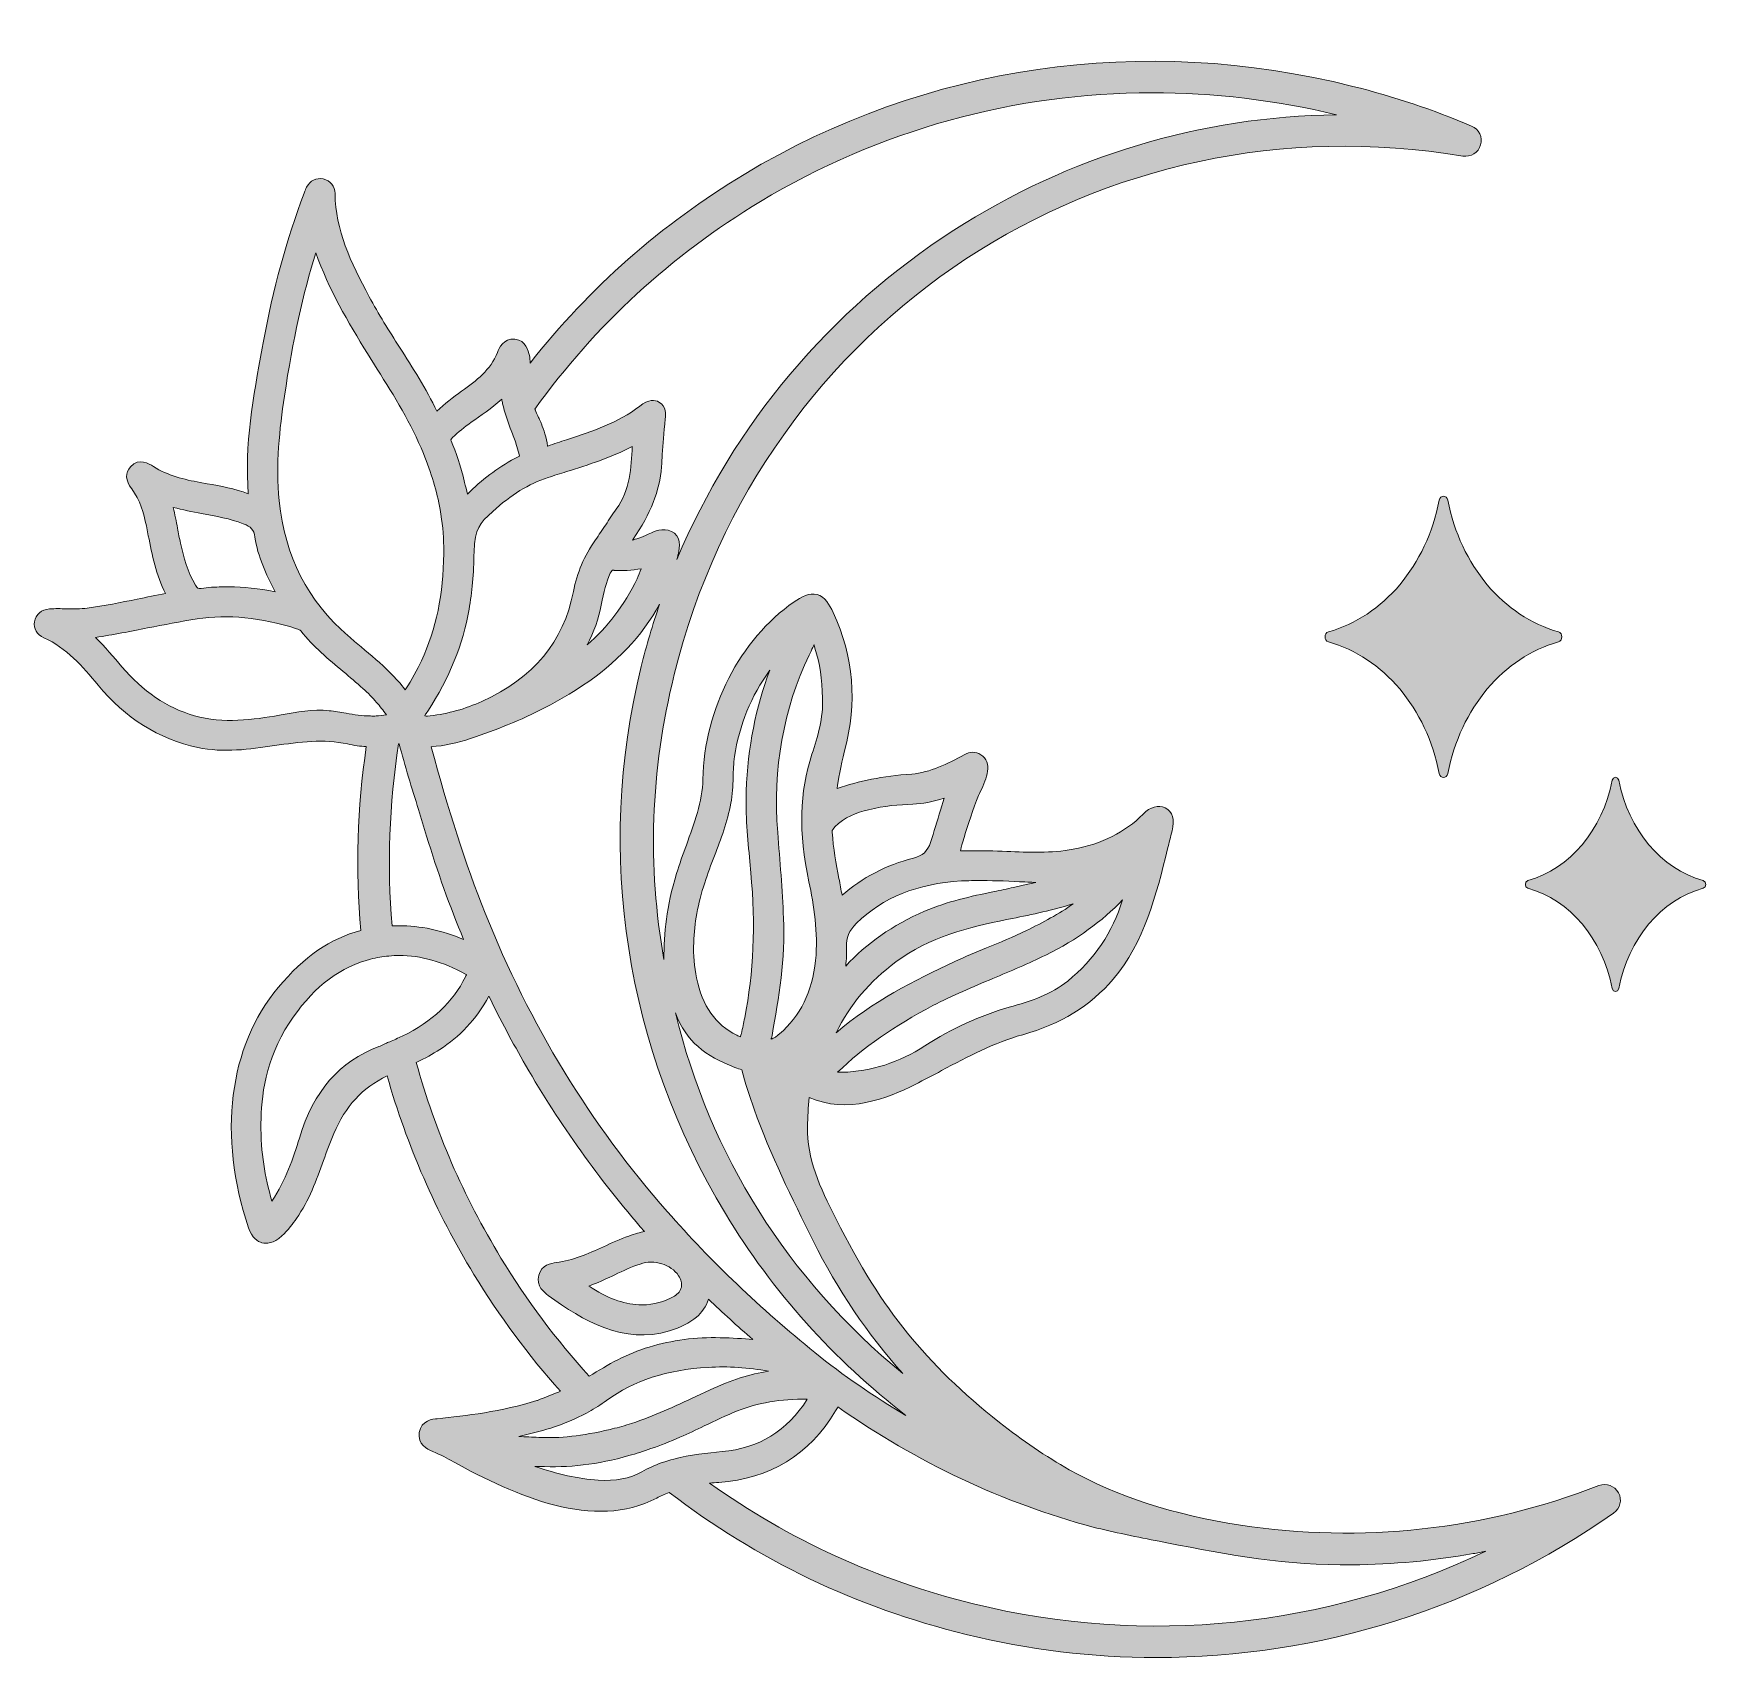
# Model space of a CAD drawing. Header units: inches. Extents: x -0.2 to 11.8, y -11.4 to 0.3.
import ezdxf

# ---------------------------------------------------------------- set-up
doc = ezdxf.new("R2010")
doc.units = ezdxf.units.IN
doc.header["$MEASUREMENT"] = 0
doc.layers.add('Layer 1', color=7, linetype='Continuous')

msp = doc.modelspace()

# ---------------------------------------------------------------- hatches: boundary and pattern name
at = {"layer": 'Layer 1', "true_color": 0xffffff}
h = msp.add_hatch(color=7, dxfattribs=at)
h.dxf.hatch_style = 2
edge = h.paths.add_edge_path()
edge.add_spline(control_points=[(11.152, -10.181), (11.125, -10.131), (11.064, -10.108), (11.011, -10.129), (10.192, -10.448), (9.303, -10.546), (8.438, -10.413), (7.951, -10.338), (7.548, -10.207), (7.208, -10.015), (7.041, -9.921), (6.872, -9.806), (6.707, -9.676), (6.442, -9.466), (6.226, -9.256), (6.046, -9.034), (5.867, -8.814), (5.704, -8.554), (5.535, -8.217), (5.415, -7.981), (5.325, -7.782), (5.329, -7.553), (5.33, -7.484), (5.334, -7.414), (5.341, -7.341), (5.612, -7.463), (5.903, -7.349), (6.103, -7.248), (6.167, -7.215), (6.23, -7.182), (6.292, -7.149), (6.484, -7.046), (6.665, -6.95), (6.874, -6.891), (7.148, -6.815), (7.36, -6.684), (7.524, -6.492), (7.748, -6.228), (7.833, -5.886), (7.914, -5.556), (7.925, -5.513), (7.936, -5.47), (7.947, -5.427), (7.967, -5.346), (7.951, -5.29), (7.897, -5.262), (7.85, -5.238), (7.789, -5.255), (7.738, -5.307), (7.608, -5.438), (7.444, -5.521), (7.237, -5.559), (7.08, -5.588), (6.917, -5.582), (6.759, -5.575), (6.671, -5.572), (6.579, -5.568), (6.489, -5.57), (6.489, -5.57), (6.474, -5.571), (6.474, -5.571), (6.461, -5.571), (6.442, -5.572), (6.428, -5.571), (6.43, -5.559), (6.434, -5.539), (6.444, -5.506), (6.469, -5.423), (6.503, -5.315), (6.542, -5.208), (6.546, -5.195), (6.555, -5.178), (6.564, -5.158), (6.605, -5.073), (6.662, -4.955), (6.587, -4.89), (6.552, -4.86), (6.508, -4.854), (6.469, -4.874), (6.469, -4.874), (6.454, -4.882), (6.454, -4.882), (6.334, -4.944), (6.21, -5.008), (6.077, -5.019), (5.866, -5.035), (5.698, -5.068), (5.542, -5.124), (5.55, -5.063), (5.566, -4.965), (5.595, -4.853), (5.688, -4.503), (5.661, -4.178), (5.513, -3.858), (5.488, -3.804), (5.455, -3.746), (5.398, -3.73), (5.342, -3.715), (5.285, -3.747), (5.232, -3.783), (4.844, -4.052), (4.587, -4.552), (4.578, -5.057), (4.575, -5.216), (4.516, -5.375), (4.459, -5.529), (4.435, -5.596), (4.41, -5.665), (4.389, -5.733), (4.315, -5.976), (4.298, -6.157), (4.298, -6.351), (4.179, -5.68), (4.2, -5), (4.372, -4.305), (5.003, -1.746), (7.438, -0.145), (10.034, -0.581), (10.091, -0.59), (10.146, -0.555), (10.162, -0.501), (10.178, -0.445), (10.15, -0.387), (10.097, -0.365), (9.822, -0.248), (9.535, -0.152), (9.245, -0.08), (7.734, 0.3), (6.182, 0.075), (4.874, -0.712), (4.279, -1.071), (3.762, -1.527), (3.337, -2.067), (3.337, -2.049), (3.336, -2.03), (3.332, -2.012), (3.325, -1.98), (3.308, -1.905), (3.228, -1.896), (3.144, -1.887), (3.115, -1.96), (3.103, -1.991), (3.053, -2.118), (2.952, -2.192), (2.845, -2.27), (2.785, -2.314), (2.723, -2.359), (2.668, -2.414), (2.591, -2.253), (2.494, -2.101), (2.4, -1.954), (2.325, -1.837), (2.248, -1.715), (2.182, -1.591), (2.049, -1.341), (1.938, -1.112), (1.937, -0.85), (1.936, -0.797), (1.903, -0.757), (1.851, -0.745), (1.802, -0.735), (1.758, -0.756), (1.732, -0.804), (1.726, -0.815), (1.722, -0.827), (1.714, -0.847), (1.59, -1.176), (1.491, -1.537), (1.421, -1.921), (1.421, -1.921), (1.414, -1.961), (1.414, -1.961), (1.35, -2.305), (1.285, -2.661), (1.314, -3.006), (1.217, -2.969), (1.116, -2.951), (1.018, -2.934), (1.018, -2.934), (0.968, -2.925), (0.968, -2.925), (0.855, -2.904), (0.735, -2.876), (0.632, -2.81), (0.602, -2.79), (0.531, -2.744), (0.469, -2.812), (0.428, -2.857), (0.431, -2.91), (0.477, -2.971), (0.537, -3.05), (0.563, -3.145), (0.582, -3.237), (0.582, -3.237), (0.596, -3.307), (0.596, -3.307), (0.623, -3.446), (0.651, -3.59), (0.72, -3.723), (0.652, -3.735), (0.584, -3.749), (0.516, -3.763), (0.399, -3.787), (0.278, -3.811), (0.157, -3.827), (0.109, -3.834), (0.061, -3.833), (0.009, -3.832), (-0.032, -3.831), (-0.073, -3.83), (-0.114, -3.833), (-0.172, -3.838), (-0.212, -3.872), (-0.221, -3.925), (-0.229, -3.974), (-0.204, -4.018), (-0.154, -4.04), (0.008, -4.114), (0.123, -4.243), (0.236, -4.381), (0.43, -4.617), (0.671, -4.768), (0.951, -4.828), (1.138, -4.868), (1.323, -4.841), (1.502, -4.815), (1.684, -4.789), (1.855, -4.764), (2.027, -4.803), (2.072, -4.813), (2.117, -4.82), (2.161, -4.822), (2.096, -5.261), (2.083, -5.705), (2.121, -6.143), (1.904, -6.199), (1.716, -6.329), (1.529, -6.551), (1.174, -6.972), (1.094, -7.617), (1.315, -8.277), (1.34, -8.351), (1.382, -8.377), (1.412, -8.385), (1.444, -8.393), (1.494, -8.391), (1.555, -8.336), (1.6, -8.294), (1.635, -8.247), (1.66, -8.211), (1.75, -8.082), (1.803, -7.936), (1.854, -7.794), (1.877, -7.73), (1.901, -7.664), (1.928, -7.601), (2.013, -7.403), (2.129, -7.276), (2.311, -7.187), (2.452, -7.686), (2.661, -8.166), (2.934, -8.613), (3.116, -8.912), (3.325, -9.194), (3.555, -9.452), (3.537, -9.459), (3.516, -9.468), (3.49, -9.478), (3.442, -9.497), (3.396, -9.516), (3.385, -9.519), (3.134, -9.597), (2.872, -9.629), (2.671, -9.649), (2.64, -9.652), (2.556, -9.659), (2.541, -9.748), (2.528, -9.834), (2.596, -9.865), (2.639, -9.884), (2.694, -9.909), (2.742, -9.933), (2.786, -9.958), (3.23, -10.204), (3.798, -10.456), (4.247, -10.219), (4.275, -10.204), (4.304, -10.19), (4.335, -10.178), (4.966, -10.663), (5.683, -11.006), (6.467, -11.198), (6.913, -11.308), (7.373, -11.364), (7.833, -11.364), (9.012, -11.364), (10.147, -11.006), (11.117, -10.327), (11.164, -10.294), (11.179, -10.231), (11.152, -10.181)], knot_values=[0, 0, 0, 0, 1, 1, 1, 2, 2, 2, 3, 3, 3, 4, 4, 4, 5, 5, 5, 6, 6, 6, 7, 7, 7, 8, 8, 8, 9, 9, 9, 10, 10, 10, 11, 11, 11, 12, 12, 12, 13, 13, 13, 14, 14, 14, 15, 15, 15, 16, 16, 16, 17, 17, 17, 18, 18, 18, 19, 19, 19, 20, 20, 20, 21, 21, 21, 22, 22, 22, 23, 23, 23, 24, 24, 24, 25, 25, 25, 26, 26, 26, 27, 27, 27, 28, 28, 28, 29, 29, 29, 30, 30, 30, 31, 31, 31, 32, 32, 32, 33, 33, 33, 34, 34, 34, 35, 35, 35, 36, 36, 36, 37, 37, 37, 38, 38, 38, 39, 39, 39, 40, 40, 40, 41, 41, 41, 42, 42, 42, 43, 43, 43, 44, 44, 44, 45, 45, 45, 46, 46, 46, 47, 47, 47, 48, 48, 48, 49, 49, 49, 50, 50, 50, 51, 51, 51, 52, 52, 52, 53, 53, 53, 54, 54, 54, 55, 55, 55, 56, 56, 56, 57, 57, 57, 58, 58, 58, 59, 59, 59, 60, 60, 60, 61, 61, 61, 62, 62, 62, 63, 63, 63, 64, 64, 64, 65, 65, 65, 66, 66, 66, 67, 67, 67, 68, 68, 68, 69, 69, 69, 70, 70, 70, 71, 71, 71, 72, 72, 72, 73, 73, 73, 74, 74, 74, 75, 75, 75, 76, 76, 76, 77, 77, 77, 78, 78, 78, 79, 79, 79, 80, 80, 80, 81, 81, 81, 82, 82, 82, 83, 83, 83, 84, 84, 84, 85, 85, 85, 86, 86, 86, 87, 87, 87, 88, 88, 88, 89, 89, 89, 90, 90, 90, 91, 91, 91, 92, 92, 92, 93, 93, 93, 94, 94, 94, 95, 95, 95, 96, 96, 96, 97, 97, 97, 98, 98, 98, 99, 99, 99, 100, 100, 100, 100], degree=3, periodic=1)
edge = h.paths.add_edge_path()
edge.add_spline(control_points=[(7.591, -5.922), (7.521, -6.155), (7.388, -6.351), (7.197, -6.506), (7.078, -6.603), (6.936, -6.649), (6.776, -6.694), (6.566, -6.754), (6.368, -6.845), (6.172, -6.971), (5.986, -7.091), (5.787, -7.155), (5.58, -7.161), (5.58, -7.161), (5.561, -7.161), (5.561, -7.161), (5.556, -7.161), (5.55, -7.161), (5.544, -7.161), (5.729, -6.983), (5.953, -6.827), (6.229, -6.682), (6.369, -6.609), (6.517, -6.547), (6.66, -6.487), (6.786, -6.434), (6.915, -6.38), (7.04, -6.319), (7.264, -6.207), (7.445, -6.077), (7.591, -5.922)], knot_values=[0, 0, 0, 0, 1, 1, 1, 2, 2, 2, 3, 3, 3, 4, 4, 4, 5, 5, 5, 6, 6, 6, 7, 7, 7, 8, 8, 8, 9, 9, 9, 10, 10, 10, 10], degree=3, periodic=1)
edge = h.paths.add_edge_path()
edge.add_spline(control_points=[(7.237, -5.95), (7.134, -6.025), (7.019, -6.085), (6.901, -6.143), (6.808, -6.189), (6.71, -6.229), (6.615, -6.268), (6.538, -6.3), (6.461, -6.331), (6.386, -6.366), (6.097, -6.499), (5.796, -6.654), (5.534, -6.877), (5.632, -6.678), (5.776, -6.507), (5.963, -6.368), (6.204, -6.189), (6.488, -6.12), (6.758, -6.064), (6.758, -6.064), (6.8, -6.056), (6.8, -6.056), (6.943, -6.027), (7.091, -5.997), (7.237, -5.95)], knot_values=[0, 0, 0, 0, 1, 1, 1, 2, 2, 2, 3, 3, 3, 4, 4, 4, 5, 5, 5, 6, 6, 6, 7, 7, 7, 8, 8, 8, 8], degree=3, periodic=1)
edge = h.paths.add_edge_path()
edge.add_spline(control_points=[(6.434, -5.787), (6.482, -5.785), (6.531, -5.784), (6.579, -5.784), (6.683, -5.784), (6.787, -5.789), (6.889, -5.794), (6.889, -5.794), (6.911, -5.795), (6.911, -5.795), (6.931, -5.796), (6.95, -5.797), (6.969, -5.797), (6.938, -5.804), (6.907, -5.811), (6.877, -5.818), (6.877, -5.818), (6.809, -5.833), (6.809, -5.833), (6.762, -5.844), (6.715, -5.854), (6.668, -5.863), (6.502, -5.898), (6.331, -5.934), (6.17, -6.004), (5.939, -6.105), (5.753, -6.234), (5.603, -6.398), (5.609, -6.349), (5.611, -6.303), (5.608, -6.26), (5.605, -6.197), (5.628, -6.143), (5.681, -6.091), (5.869, -5.905), (6.116, -5.806), (6.434, -5.787)], knot_values=[0, 0, 0, 0, 1, 1, 1, 2, 2, 2, 3, 3, 3, 4, 4, 4, 5, 5, 5, 6, 6, 6, 7, 7, 7, 8, 8, 8, 9, 9, 9, 10, 10, 10, 11, 11, 11, 12, 12, 12, 12], degree=3, periodic=1)
edge = h.paths.add_edge_path()
edge.add_spline(control_points=[(5.526, -5.399), (5.592, -5.327), (5.681, -5.297), (5.768, -5.275), (5.878, -5.247), (5.989, -5.239), (6.084, -5.235), (6.156, -5.232), (6.227, -5.219), (6.31, -5.192), (6.31, -5.192), (6.284, -5.278), (6.284, -5.278), (6.26, -5.356), (6.236, -5.434), (6.212, -5.511), (6.192, -5.572), (6.155, -5.607), (6.089, -5.623), (5.894, -5.673), (5.721, -5.763), (5.577, -5.89), (5.57, -5.85), (5.563, -5.809), (5.555, -5.769), (5.535, -5.664), (5.514, -5.554), (5.506, -5.437), (5.505, -5.433), (5.503, -5.423), (5.526, -5.399)], knot_values=[0, 0, 0, 0, 1, 1, 1, 2, 2, 2, 3, 3, 3, 4, 4, 4, 5, 5, 5, 6, 6, 6, 7, 7, 7, 8, 8, 8, 9, 9, 9, 10, 10, 10, 10], degree=3, periodic=1)
edge = h.paths.add_edge_path()
edge.add_spline(control_points=[(5.07, -6.916), (5.07, -6.916), (5.074, -6.896), (5.074, -6.896), (5.123, -6.629), (5.17, -6.343), (5.157, -6.055), (5.148, -5.849), (5.131, -5.641), (5.115, -5.439), (5.079, -4.98), (5.155, -4.552), (5.341, -4.165), (5.35, -4.147), (5.359, -4.128), (5.367, -4.109), (5.37, -4.103), (5.373, -4.097), (5.375, -4.092), (5.376, -4.092), (5.376, -4.093), (5.376, -4.094), (5.376, -4.094), (5.382, -4.115), (5.382, -4.115), (5.417, -4.222), (5.434, -4.339), (5.437, -4.473), (5.442, -4.614), (5.403, -4.751), (5.361, -4.877), (5.271, -5.147), (5.264, -5.437), (5.339, -5.792), (5.374, -5.96), (5.407, -6.158), (5.387, -6.357), (5.363, -6.584), (5.278, -6.757), (5.128, -6.885), (5.128, -6.885), (5.128, -6.885), (5.128, -6.885), (5.116, -6.896), (5.106, -6.903), (5.098, -6.908), (5.086, -6.915), (5.076, -6.92), (5.068, -6.923), (5.069, -6.921), (5.069, -6.918), (5.07, -6.916)], knot_values=[0, 0, 0, 0, 1, 1, 1, 2, 2, 2, 3, 3, 3, 4, 4, 4, 5, 5, 5, 6, 6, 6, 7, 7, 7, 8, 8, 8, 9, 9, 9, 10, 10, 10, 11, 11, 11, 12, 12, 12, 13, 13, 13, 14, 14, 14, 15, 15, 15, 16, 16, 16, 17, 17, 17, 17], degree=3, periodic=1)
edge = h.paths.add_edge_path()
edge.add_spline(control_points=[(4.591, -5.8), (4.612, -5.734), (4.636, -5.67), (4.661, -5.606), (4.707, -5.486), (4.754, -5.361), (4.779, -5.229), (4.791, -5.167), (4.793, -5.104), (4.795, -5.044), (4.796, -4.992), (4.798, -4.943), (4.805, -4.894), (4.839, -4.666), (4.924, -4.458), (5.058, -4.274), (4.957, -4.54), (4.901, -4.826), (4.889, -5.141), (4.882, -5.312), (4.899, -5.483), (4.915, -5.648), (4.915, -5.648), (4.922, -5.729), (4.922, -5.729), (4.957, -6.104), (4.942, -6.445), (4.878, -6.771), (4.87, -6.807), (4.863, -6.843), (4.854, -6.882), (4.852, -6.89), (4.849, -6.899), (4.847, -6.907), (4.84, -6.904), (4.832, -6.899), (4.822, -6.895), (4.667, -6.818), (4.575, -6.687), (4.532, -6.483), (4.515, -6.405), (4.509, -6.321), (4.512, -6.227), (4.516, -6.091), (4.542, -5.952), (4.591, -5.8)], knot_values=[0, 0, 0, 0, 1, 1, 1, 2, 2, 2, 3, 3, 3, 4, 4, 4, 5, 5, 5, 6, 6, 6, 7, 7, 7, 8, 8, 8, 9, 9, 9, 10, 10, 10, 11, 11, 11, 12, 12, 12, 13, 13, 13, 14, 14, 14, 15, 15, 15, 15], degree=3, periodic=1)
edge = h.paths.add_edge_path()
edge.add_spline(control_points=[(4.808, -7.126), (4.826, -7.133), (4.842, -7.138), (4.857, -7.143), (4.882, -7.238), (4.912, -7.333), (4.946, -7.426), (5.062, -7.753), (5.218, -8.067), (5.37, -8.372), (5.545, -8.723), (5.76, -9.042), (6.013, -9.325), (5.182, -8.639), (4.629, -7.757), (4.381, -6.734), (4.46, -6.943), (4.593, -7.042), (4.808, -7.126)], knot_values=[0, 0, 0, 0, 1, 1, 1, 2, 2, 2, 3, 3, 3, 4, 4, 4, 5, 5, 5, 6, 6, 6, 6], degree=3, periodic=1)
edge = h.paths.add_edge_path()
edge.add_spline(control_points=[(4.739, -8.175), (5.078, -8.737), (5.519, -9.229), (6.036, -9.625), (5.803, -9.488), (5.584, -9.337), (5.382, -9.174), (4.992, -8.859), (4.636, -8.519), (4.323, -8.162), (3.773, -7.538), (3.333, -6.817), (3.015, -6.018), (2.873, -5.662), (2.746, -5.271), (2.628, -4.823), (2.814, -4.81), (3.011, -4.731), (3.175, -4.666), (3.362, -4.591), (3.544, -4.496), (3.714, -4.384), (3.951, -4.228), (4.144, -4.025), (4.267, -3.8), (4.217, -3.946), (4.172, -4.095), (4.135, -4.247), (3.802, -5.595), (4.027, -6.992), (4.739, -8.175)], knot_values=[0, 0, 0, 0, 1, 1, 1, 2, 2, 2, 3, 3, 3, 4, 4, 4, 5, 5, 5, 6, 6, 6, 7, 7, 7, 8, 8, 8, 9, 9, 9, 10, 10, 10, 10], degree=3, periodic=1)
edge = h.paths.add_edge_path()
edge.add_spline(control_points=[(4.423, -8.704), (4.418, -8.729), (4.4, -8.751), (4.373, -8.768), (4.303, -8.81), (4.225, -8.831), (4.142, -8.831), (4.142, -8.831), (4.141, -8.831), (4.14, -8.831), (4.025, -8.829), (3.91, -8.794), (3.783, -8.711), (3.783, -8.711), (3.769, -8.702), (3.769, -8.702), (3.766, -8.7), (3.763, -8.698), (3.759, -8.696), (3.759, -8.696), (3.786, -8.686), (3.786, -8.686), (3.841, -8.665), (3.893, -8.64), (3.945, -8.616), (4.006, -8.586), (4.065, -8.558), (4.127, -8.538), (4.229, -8.503), (4.348, -8.54), (4.403, -8.622), (4.422, -8.65), (4.429, -8.678), (4.423, -8.704)], knot_values=[0, 0, 0, 0, 1, 1, 1, 2, 2, 2, 3, 3, 3, 4, 4, 4, 5, 5, 5, 6, 6, 6, 7, 7, 7, 8, 8, 8, 9, 9, 9, 10, 10, 10, 11, 11, 11, 11], degree=3, periodic=1)
edge = h.paths.add_edge_path()
edge.add_spline(control_points=[(2.86, -6.208), (2.704, -6.141), (2.548, -6.108), (2.394, -6.108), (2.378, -6.108), (2.362, -6.108), (2.346, -6.109), (2.309, -5.675), (2.325, -5.236), (2.393, -4.802), (2.395, -4.802), (2.396, -4.802), (2.397, -4.802), (2.439, -4.962), (2.488, -5.12), (2.536, -5.274), (2.556, -5.337), (2.575, -5.4), (2.594, -5.464), (2.671, -5.718), (2.76, -5.968), (2.86, -6.208)], knot_values=[0, 0, 0, 0, 1, 1, 1, 2, 2, 2, 3, 3, 3, 4, 4, 4, 5, 5, 5, 6, 6, 6, 7, 7, 7, 7], degree=3, periodic=1)
edge = h.paths.add_edge_path()
edge.add_spline(control_points=[(3.746, -4.091), (3.795, -4), (3.829, -3.904), (3.848, -3.805), (3.866, -3.71), (3.886, -3.64), (3.913, -3.576), (3.92, -3.559), (3.925, -3.555), (3.937, -3.555), (3.938, -3.555), (3.94, -3.556), (3.941, -3.556), (4, -3.558), (4.067, -3.558), (4.135, -3.544), (4.126, -3.569), (4.117, -3.593), (4.106, -3.616), (4.012, -3.808), (3.893, -3.965), (3.746, -4.091)], knot_values=[0, 0, 0, 0, 1, 1, 1, 2, 2, 2, 3, 3, 3, 4, 4, 4, 5, 5, 5, 6, 6, 6, 7, 7, 7, 7], degree=3, periodic=1)
edge = h.paths.add_edge_path()
edge.add_spline(control_points=[(4.991, -0.907), (5.839, -0.396), (6.812, -0.126), (7.803, -0.126), (8.245, -0.126), (8.69, -0.179), (9.128, -0.284), (8.151, -0.297), (7.207, -0.581), (6.379, -1.114), (5.491, -1.685), (4.799, -2.507), (4.391, -3.478), (4.393, -3.467), (4.397, -3.457), (4.399, -3.446), (4.404, -3.421), (4.43, -3.334), (4.374, -3.29), (4.318, -3.244), (4.245, -3.27), (4.208, -3.286), (4.208, -3.286), (4.186, -3.296), (4.186, -3.296), (4.131, -3.321), (4.095, -3.333), (4.072, -3.339), (4.074, -3.337), (4.075, -3.335), (4.076, -3.333), (4.203, -3.149), (4.268, -2.984), (4.28, -2.813), (4.283, -2.781), (4.284, -2.752), (4.286, -2.724), (4.291, -2.648), (4.295, -2.577), (4.308, -2.467), (4.311, -2.442), (4.317, -2.376), (4.262, -2.347), (4.235, -2.332), (4.189, -2.326), (4.124, -2.377), (3.969, -2.497), (3.789, -2.556), (3.599, -2.618), (3.554, -2.633), (3.509, -2.647), (3.464, -2.663), (3.464, -2.663), (3.464, -2.663), (3.463, -2.663), (3.454, -2.603), (3.434, -2.546), (3.419, -2.503), (3.417, -2.498), (3.412, -2.487), (3.405, -2.473), (3.398, -2.457), (3.379, -2.418), (3.372, -2.398), (3.805, -1.795), (4.35, -1.293), (4.991, -0.907)], knot_values=[0, 0, 0, 0, 1, 1, 1, 2, 2, 2, 3, 3, 3, 4, 4, 4, 5, 5, 5, 6, 6, 6, 7, 7, 7, 8, 8, 8, 9, 9, 9, 10, 10, 10, 11, 11, 11, 12, 12, 12, 13, 13, 13, 14, 14, 14, 15, 15, 15, 16, 16, 16, 17, 17, 17, 18, 18, 18, 19, 19, 19, 20, 20, 20, 21, 21, 21, 22, 22, 22, 22], degree=3, periodic=1)
edge = h.paths.add_edge_path()
edge.add_spline(control_points=[(3.466, -2.889), (3.51, -2.875), (3.554, -2.861), (3.598, -2.847), (3.755, -2.798), (3.917, -2.747), (4.07, -2.667), (4.065, -2.816), (4.053, -2.98), (3.956, -3.116), (3.956, -3.116), (3.956, -3.116), (3.956, -3.116), (3.93, -3.153), (3.905, -3.191), (3.88, -3.228), (3.856, -3.265), (3.831, -3.302), (3.806, -3.338), (3.726, -3.452), (3.674, -3.573), (3.648, -3.709), (3.578, -4.069), (3.364, -4.327), (2.991, -4.497), (2.873, -4.551), (2.75, -4.586), (2.619, -4.601), (2.589, -4.604), (2.585, -4.603), (2.582, -4.599), (2.583, -4.595), (2.59, -4.584), (2.595, -4.578), (2.595, -4.578), (2.603, -4.567), (2.603, -4.567), (2.758, -4.328), (2.855, -4.089), (2.899, -3.836), (2.921, -3.712), (2.932, -3.584), (2.935, -3.423), (2.94, -3.252), (2.973, -3.222), (3.069, -3.133), (3.2, -3.013), (3.326, -2.936), (3.466, -2.889)], knot_values=[0, 0, 0, 0, 1, 1, 1, 2, 2, 2, 3, 3, 3, 4, 4, 4, 5, 5, 5, 6, 6, 6, 7, 7, 7, 8, 8, 8, 9, 9, 9, 10, 10, 10, 11, 11, 11, 12, 12, 12, 13, 13, 13, 14, 14, 14, 15, 15, 15, 16, 16, 16, 16], degree=3, periodic=1)
edge = h.paths.add_edge_path()
edge.add_spline(control_points=[(2.781, -2.603), (2.821, -2.564), (2.866, -2.527), (2.914, -2.493), (2.981, -2.447), (3.061, -2.392), (3.133, -2.326), (3.135, -2.337), (3.137, -2.349), (3.14, -2.36), (3.154, -2.421), (3.175, -2.479), (3.195, -2.534), (3.195, -2.534), (3.202, -2.552), (3.202, -2.552), (3.214, -2.585), (3.227, -2.618), (3.238, -2.652), (3.245, -2.673), (3.25, -2.694), (3.256, -2.715), (3.256, -2.715), (3.261, -2.735), (3.261, -2.735), (3.258, -2.737), (3.255, -2.739), (3.251, -2.74), (3.124, -2.806), (3.008, -2.89), (2.906, -2.99), (2.9, -2.996), (2.893, -3.003), (2.887, -3.009), (2.88, -2.981), (2.874, -2.952), (2.867, -2.924), (2.836, -2.802), (2.807, -2.71), (2.77, -2.626), (2.767, -2.62), (2.766, -2.618), (2.781, -2.603)], knot_values=[0, 0, 0, 0, 1, 1, 1, 2, 2, 2, 3, 3, 3, 4, 4, 4, 5, 5, 5, 6, 6, 6, 7, 7, 7, 8, 8, 8, 9, 9, 9, 10, 10, 10, 11, 11, 11, 12, 12, 12, 13, 13, 13, 14, 14, 14, 14], degree=3, periodic=1)
edge = h.paths.add_edge_path()
edge.add_spline(control_points=[(1.573, -2.306), (1.634, -1.897), (1.706, -1.568), (1.799, -1.275), (1.89, -1.537), (2.032, -1.776), (2.17, -1.999), (2.17, -1.999), (2.24, -2.112), (2.24, -2.112), (2.361, -2.304), (2.485, -2.503), (2.571, -2.716), (2.628, -2.856), (2.667, -2.988), (2.691, -3.12), (2.707, -3.21), (2.716, -3.299), (2.717, -3.386), (2.717, -3.402), (2.717, -3.419), (2.717, -3.436), (2.715, -3.726), (2.663, -3.978), (2.557, -4.205), (2.526, -4.271), (2.489, -4.338), (2.441, -4.414), (2.409, -4.372), (2.373, -4.332), (2.332, -4.291), (2.266, -4.225), (2.194, -4.165), (2.124, -4.106), (2.093, -4.08), (2.062, -4.054), (2.031, -4.027), (1.739, -3.775), (1.577, -3.458), (1.536, -3.056), (1.51, -2.795), (1.538, -2.541), (1.573, -2.306)], knot_values=[0, 0, 0, 0, 1, 1, 1, 2, 2, 2, 3, 3, 3, 4, 4, 4, 5, 5, 5, 6, 6, 6, 7, 7, 7, 8, 8, 8, 9, 9, 9, 10, 10, 10, 11, 11, 11, 12, 12, 12, 13, 13, 13, 14, 14, 14, 14], degree=3, periodic=1)
edge = h.paths.add_edge_path()
edge.add_spline(control_points=[(0.978, -3.147), (1.083, -3.167), (1.182, -3.185), (1.278, -3.221), (1.335, -3.243), (1.353, -3.264), (1.361, -3.317), (1.382, -3.457), (1.441, -3.583), (1.506, -3.71), (1.387, -3.686), (1.279, -3.674), (1.177, -3.674), (1.165, -3.674), (1.153, -3.674), (1.141, -3.674), (1.141, -3.674), (1.124, -3.675), (1.124, -3.675), (1.075, -3.676), (1.025, -3.677), (0.975, -3.686), (0.954, -3.689), (0.948, -3.688), (0.934, -3.663), (0.879, -3.569), (0.851, -3.462), (0.827, -3.361), (0.819, -3.325), (0.812, -3.289), (0.806, -3.253), (0.797, -3.204), (0.787, -3.154), (0.774, -3.104), (0.842, -3.122), (0.911, -3.135), (0.978, -3.147)], knot_values=[0, 0, 0, 0, 1, 1, 1, 2, 2, 2, 3, 3, 3, 4, 4, 4, 5, 5, 5, 6, 6, 6, 7, 7, 7, 8, 8, 8, 9, 9, 9, 10, 10, 10, 11, 11, 11, 12, 12, 12, 12], degree=3, periodic=1)
edge = h.paths.add_edge_path()
edge.add_spline(control_points=[(2.016, -4.582), (1.975, -4.575), (1.935, -4.568), (1.895, -4.564), (1.776, -4.553), (1.662, -4.573), (1.551, -4.593), (1.551, -4.593), (1.537, -4.596), (1.537, -4.596), (1.351, -4.629), (1.134, -4.66), (0.927, -4.6), (0.729, -4.543), (0.554, -4.424), (0.406, -4.248), (0.348, -4.179), (0.286, -4.106), (0.217, -4.038), (0.343, -4.019), (0.469, -3.994), (0.591, -3.97), (0.708, -3.947), (0.828, -3.923), (0.946, -3.905), (1.169, -3.871), (1.403, -3.894), (1.659, -3.975), (1.675, -3.98), (1.685, -3.984), (1.69, -3.991), (1.78, -4.103), (1.889, -4.194), (1.995, -4.282), (2.043, -4.323), (2.09, -4.363), (2.137, -4.405), (2.173, -4.437), (2.205, -4.47), (2.234, -4.504), (2.259, -4.532), (2.283, -4.562), (2.305, -4.594), (2.281, -4.598), (2.256, -4.601), (2.231, -4.602), (2.218, -4.603), (2.205, -4.603), (2.192, -4.602), (2.192, -4.602), (2.189, -4.602), (2.189, -4.602), (2.189, -4.602), (2.188, -4.602), (2.188, -4.602), (2.131, -4.602), (2.075, -4.592), (2.016, -4.582)], knot_values=[0, 0, 0, 0, 1, 1, 1, 2, 2, 2, 3, 3, 3, 4, 4, 4, 5, 5, 5, 6, 6, 6, 7, 7, 7, 8, 8, 8, 9, 9, 9, 10, 10, 10, 11, 11, 11, 12, 12, 12, 13, 13, 13, 14, 14, 14, 15, 15, 15, 16, 16, 16, 17, 17, 17, 18, 18, 18, 19, 19, 19, 19], degree=3, periodic=1)
edge = h.paths.add_edge_path()
edge.add_spline(control_points=[(2.329, -6.942), (2.319, -6.946), (2.309, -6.95), (2.299, -6.955), (2.299, -6.955), (2.289, -6.96), (2.289, -6.96), (2.276, -6.966), (2.263, -6.971), (2.251, -6.976), (1.968, -7.082), (1.782, -7.296), (1.681, -7.633), (1.638, -7.774), (1.582, -7.937), (1.483, -8.086), (1.434, -7.908), (1.402, -7.743), (1.405, -7.528), (1.404, -7.343), (1.438, -7.068), (1.607, -6.808), (1.762, -6.571), (1.942, -6.423), (2.159, -6.358), (2.17, -6.354), (2.182, -6.351), (2.192, -6.349), (2.235, -6.337), (2.279, -6.33), (2.323, -6.326), (2.348, -6.323), (2.373, -6.322), (2.397, -6.322), (2.552, -6.322), (2.709, -6.366), (2.874, -6.456), (2.877, -6.458), (2.879, -6.459), (2.881, -6.46), (2.878, -6.466), (2.875, -6.473), (2.873, -6.476), (2.782, -6.659), (2.638, -6.794), (2.418, -6.902), (2.389, -6.915), (2.359, -6.929), (2.329, -6.942)], knot_values=[0, 0, 0, 0, 1, 1, 1, 2, 2, 2, 3, 3, 3, 4, 4, 4, 5, 5, 5, 6, 6, 6, 7, 7, 7, 8, 8, 8, 9, 9, 9, 10, 10, 10, 11, 11, 11, 12, 12, 12, 13, 13, 13, 14, 14, 14, 15, 15, 15, 16, 16, 16, 16], degree=3, periodic=1)
edge = h.paths.add_edge_path()
edge.add_spline(control_points=[(3.128, -8.495), (2.859, -8.054), (2.655, -7.582), (2.52, -7.091), (2.583, -7.06), (2.638, -7.029), (2.688, -6.997), (2.83, -6.908), (2.947, -6.783), (3.042, -6.615), (3.123, -6.783), (3.212, -6.949), (3.305, -7.111), (3.547, -7.531), (3.834, -7.932), (4.158, -8.305), (4.128, -8.311), (4.091, -8.321), (4.046, -8.337), (3.982, -8.36), (3.922, -8.387), (3.863, -8.414), (3.751, -8.465), (3.645, -8.513), (3.524, -8.528), (3.49, -8.533), (3.418, -8.542), (3.399, -8.619), (3.379, -8.698), (3.439, -8.742), (3.468, -8.764), (3.715, -8.946), (4.011, -9.118), (4.337, -9.018), (4.418, -8.993), (4.483, -8.96), (4.532, -8.92), (4.57, -8.888), (4.6, -8.843), (4.619, -8.791), (4.719, -8.887), (4.824, -8.983), (4.937, -9.08), (4.867, -9.074), (4.79, -9.069), (4.701, -9.067), (4.53, -9.062), (4.354, -9.085), (4.192, -9.134), (4.032, -9.182), (3.897, -9.26), (3.762, -9.344), (3.526, -9.084), (3.312, -8.798), (3.128, -8.495)], knot_values=[0, 0, 0, 0, 1, 1, 1, 2, 2, 2, 3, 3, 3, 4, 4, 4, 5, 5, 5, 6, 6, 6, 7, 7, 7, 8, 8, 8, 9, 9, 9, 10, 10, 10, 11, 11, 11, 12, 12, 12, 13, 13, 13, 14, 14, 14, 15, 15, 15, 16, 16, 16, 17, 17, 17, 18, 18, 18, 18], degree=3, periodic=1)
edge = h.paths.add_edge_path()
edge.add_spline(control_points=[(3.485, -9.716), (3.581, -9.686), (3.665, -9.65), (3.743, -9.608), (3.786, -9.585), (3.828, -9.559), (3.869, -9.53), (3.869, -9.53), (3.886, -9.518), (3.886, -9.518), (4.082, -9.375), (4.32, -9.297), (4.616, -9.28), (4.758, -9.272), (4.903, -9.281), (5.05, -9.308), (4.917, -9.328), (4.78, -9.372), (4.629, -9.442), (4.629, -9.442), (4.528, -9.489), (4.528, -9.489), (4.379, -9.559), (4.225, -9.631), (4.066, -9.683), (4.019, -9.698), (3.973, -9.711), (3.927, -9.722), (3.927, -9.722), (3.912, -9.726), (3.912, -9.726), (3.708, -9.774), (3.55, -9.791), (3.399, -9.783), (3.353, -9.781), (3.305, -9.78), (3.256, -9.776), (3.333, -9.759), (3.41, -9.74), (3.485, -9.716)], knot_values=[0, 0, 0, 0, 1, 1, 1, 2, 2, 2, 3, 3, 3, 4, 4, 4, 5, 5, 5, 6, 6, 6, 7, 7, 7, 8, 8, 8, 9, 9, 9, 10, 10, 10, 11, 11, 11, 12, 12, 12, 13, 13, 13, 13], degree=3, periodic=1)
edge = h.paths.add_edge_path()
edge.add_spline(control_points=[(4.207, -9.996), (4.185, -10.006), (4.162, -10.017), (4.14, -10.03), (4.053, -10.079), (3.95, -10.099), (3.826, -10.09), (3.682, -10.08), (3.532, -10.048), (3.372, -9.991), (3.372, -9.991), (3.401, -9.991), (3.401, -9.991), (3.612, -10.003), (3.823, -9.978), (4.047, -9.914), (4.098, -9.9), (4.151, -9.883), (4.205, -9.864), (4.272, -9.841), (4.34, -9.813), (4.413, -9.782), (4.472, -9.756), (4.529, -9.729), (4.586, -9.701), (4.664, -9.664), (4.745, -9.625), (4.826, -9.593), (4.971, -9.535), (5.136, -9.506), (5.327, -9.509), (5.182, -9.737), (4.977, -9.863), (4.717, -9.885), (4.611, -9.895), (4.487, -9.907), (4.369, -9.939), (4.31, -9.954), (4.257, -9.973), (4.207, -9.996)], knot_values=[0, 0, 0, 0, 1, 1, 1, 2, 2, 2, 3, 3, 3, 4, 4, 4, 5, 5, 5, 6, 6, 6, 7, 7, 7, 8, 8, 8, 9, 9, 9, 10, 10, 10, 11, 11, 11, 12, 12, 12, 13, 13, 13, 13], degree=3, periodic=1)
edge = h.paths.add_edge_path()
edge.add_spline(control_points=[(6.521, -10.978), (5.832, -10.809), (5.195, -10.518), (4.626, -10.112), (4.647, -10.109), (4.669, -10.108), (4.692, -10.106), (5.059, -10.081), (5.341, -9.908), (5.53, -9.593), (5.536, -9.584), (5.542, -9.574), (5.547, -9.564), (6.116, -9.964), (6.732, -10.254), (7.38, -10.427), (7.522, -10.464), (7.706, -10.5), (7.854, -10.529), (7.854, -10.529), (7.909, -10.54), (7.909, -10.54), (8.359, -10.629), (8.768, -10.704), (9.241, -10.698), (9.532, -10.696), (9.823, -10.669), (10.108, -10.618), (10.139, -10.613), (10.169, -10.607), (10.199, -10.601), (9.053, -11.149), (7.76, -11.284), (6.521, -10.978)], knot_values=[0, 0, 0, 0, 1, 1, 1, 2, 2, 2, 3, 3, 3, 4, 4, 4, 5, 5, 5, 6, 6, 6, 7, 7, 7, 8, 8, 8, 9, 9, 9, 10, 10, 10, 11, 11, 11, 11], degree=3, periodic=1)
h = msp.add_hatch(color=7, dxfattribs=at)
h.dxf.hatch_style = 2
edge = h.paths.add_edge_path()
edge.add_spline(control_points=[(9.069, -3.998), (9.069, -3.998), (9.069, -3.998), (9.069, -3.998), (9.037, -4.007), (9.037, -4.061), (9.069, -4.07), (9.069, -4.07), (9.069, -4.07), (9.069, -4.07), (9.464, -4.179), (9.773, -4.546), (9.865, -5.015), (9.865, -5.015), (9.865, -5.015), (9.865, -5.015), (9.872, -5.053), (9.918, -5.053), (9.926, -5.015), (9.926, -5.015), (9.926, -5.015), (9.926, -5.015), (10.018, -4.546), (10.326, -4.179), (10.721, -4.07), (10.721, -4.07), (10.721, -4.07), (10.721, -4.07), (10.753, -4.061), (10.753, -4.007), (10.721, -3.998), (10.721, -3.998), (10.721, -3.998), (10.721, -3.998), (10.326, -3.888), (10.018, -3.522), (9.926, -3.052), (9.926, -3.052), (9.926, -3.052), (9.926, -3.052), (9.918, -3.014), (9.872, -3.014), (9.865, -3.052), (9.865, -3.052), (9.865, -3.052), (9.865, -3.052), (9.773, -3.522), (9.464, -3.888), (9.069, -3.998)], knot_values=[0, 0, 0, 0, 1, 1, 1, 2, 2, 2, 3, 3, 3, 4, 4, 4, 5, 5, 5, 6, 6, 6, 7, 7, 7, 8, 8, 8, 9, 9, 9, 10, 10, 10, 11, 11, 11, 12, 12, 12, 13, 13, 13, 14, 14, 14, 15, 15, 15, 16, 16, 16, 16], degree=3, periodic=1)
h = msp.add_hatch(color=7, dxfattribs=at)
h.dxf.hatch_style = 2
edge = h.paths.add_edge_path()
edge.add_spline(control_points=[(10.501, -5.784), (10.501, -5.784), (10.501, -5.784), (10.501, -5.784), (10.477, -5.791), (10.477, -5.832), (10.501, -5.839), (10.501, -5.839), (10.501, -5.839), (10.501, -5.839), (10.802, -5.922), (11.037, -6.201), (11.107, -6.559), (11.107, -6.559), (11.107, -6.559), (11.107, -6.559), (11.113, -6.588), (11.148, -6.588), (11.153, -6.559), (11.153, -6.559), (11.153, -6.559), (11.153, -6.559), (11.224, -6.201), (11.459, -5.922), (11.759, -5.839), (11.759, -5.839), (11.759, -5.839), (11.759, -5.839), (11.784, -5.832), (11.784, -5.791), (11.759, -5.784), (11.759, -5.784), (11.759, -5.784), (11.759, -5.784), (11.459, -5.7), (11.224, -5.421), (11.153, -5.064), (11.153, -5.064), (11.153, -5.064), (11.153, -5.064), (11.148, -5.035), (11.113, -5.035), (11.107, -5.064), (11.107, -5.064), (11.107, -5.064), (11.107, -5.064), (11.037, -5.421), (10.802, -5.7), (10.501, -5.784)], knot_values=[0, 0, 0, 0, 1, 1, 1, 2, 2, 2, 3, 3, 3, 4, 4, 4, 5, 5, 5, 6, 6, 6, 7, 7, 7, 8, 8, 8, 9, 9, 9, 10, 10, 10, 11, 11, 11, 12, 12, 12, 13, 13, 13, 14, 14, 14, 15, 15, 15, 16, 16, 16, 16], degree=3, periodic=1)

# ---------------------------------------------------------------- linework, layer by layer
at = {"layer": 'Layer 1', "lineweight": 0}
for points, knots in [([(11.152, -10.181), (11.125, -10.131), (11.064, -10.108), (11.011, -10.129), (10.192, -10.448), (9.303, -10.546), (8.438, -10.413), (7.951, -10.338), (7.548, -10.207), (7.208, -10.015), (7.041, -9.921), (6.872, -9.806), (6.707, -9.676), (6.442, -9.466), (6.226, -9.256), (6.046, -9.034), (5.867, -8.814), (5.704, -8.554), (5.535, -8.217), (5.415, -7.981), (5.325, -7.782), (5.329, -7.553), (5.33, -7.484), (5.334, -7.414), (5.341, -7.341), (5.612, -7.463), (5.903, -7.349), (6.103, -7.248), (6.167, -7.215), (6.23, -7.182), (6.292, -7.149), (6.484, -7.046), (6.665, -6.95), (6.874, -6.891), (7.148, -6.815), (7.36, -6.684), (7.524, -6.492), (7.748, -6.228), (7.833, -5.886), (7.914, -5.556), (7.925, -5.513), (7.936, -5.47), (7.947, -5.427), (7.967, -5.346), (7.951, -5.29), (7.897, -5.262), (7.85, -5.238), (7.789, -5.255), (7.738, -5.307), (7.608, -5.438), (7.444, -5.521), (7.237, -5.559), (7.08, -5.588), (6.917, -5.582), (6.759, -5.575), (6.671, -5.572), (6.579, -5.568), (6.489, -5.57), (6.489, -5.57), (6.474, -5.571), (6.474, -5.571), (6.461, -5.571), (6.442, -5.572), (6.428, -5.571), (6.43, -5.559), (6.434, -5.539), (6.444, -5.506), (6.469, -5.423), (6.503, -5.315), (6.542, -5.208), (6.546, -5.195), (6.555, -5.178), (6.564, -5.158), (6.605, -5.073), (6.662, -4.955), (6.587, -4.89), (6.552, -4.86), (6.508, -4.854), (6.469, -4.874), (6.469, -4.874), (6.454, -4.882), (6.454, -4.882), (6.334, -4.944), (6.21, -5.008), (6.077, -5.019), (5.866, -5.035), (5.698, -5.068), (5.542, -5.124), (5.55, -5.063), (5.566, -4.965), (5.595, -4.853), (5.688, -4.503), (5.661, -4.178), (5.513, -3.858), (5.488, -3.804), (5.455, -3.746), (5.398, -3.73), (5.342, -3.715), (5.285, -3.747), (5.232, -3.783), (4.844, -4.052), (4.587, -4.552), (4.578, -5.057), (4.575, -5.216), (4.516, -5.375), (4.459, -5.529), (4.435, -5.596), (4.41, -5.665), (4.389, -5.733), (4.315, -5.976), (4.298, -6.157), (4.298, -6.351), (4.179, -5.68), (4.2, -5), (4.372, -4.305), (5.003, -1.746), (7.438, -0.145), (10.034, -0.581), (10.091, -0.59), (10.146, -0.555), (10.162, -0.501), (10.178, -0.445), (10.15, -0.387), (10.097, -0.365), (9.822, -0.248), (9.535, -0.152), (9.245, -0.08), (7.734, 0.3), (6.182, 0.075), (4.874, -0.712), (4.279, -1.071), (3.762, -1.527), (3.337, -2.067), (3.337, -2.049), (3.336, -2.03), (3.332, -2.012), (3.325, -1.98), (3.308, -1.905), (3.228, -1.896), (3.144, -1.887), (3.115, -1.96), (3.103, -1.991), (3.053, -2.118), (2.952, -2.192), (2.845, -2.27), (2.785, -2.314), (2.723, -2.359), (2.668, -2.414), (2.591, -2.253), (2.494, -2.101), (2.4, -1.954), (2.325, -1.837), (2.248, -1.715), (2.182, -1.591), (2.049, -1.341), (1.938, -1.112), (1.937, -0.85), (1.936, -0.797), (1.903, -0.757), (1.851, -0.745), (1.802, -0.735), (1.758, -0.756), (1.732, -0.804), (1.726, -0.815), (1.722, -0.827), (1.714, -0.847), (1.59, -1.176), (1.491, -1.537), (1.421, -1.921), (1.421, -1.921), (1.414, -1.961), (1.414, -1.961), (1.35, -2.305), (1.285, -2.661), (1.314, -3.006), (1.217, -2.969), (1.116, -2.951), (1.018, -2.934), (1.018, -2.934), (0.968, -2.925), (0.968, -2.925), (0.855, -2.904), (0.735, -2.876), (0.632, -2.81), (0.602, -2.79), (0.531, -2.744), (0.469, -2.812), (0.428, -2.857), (0.431, -2.91), (0.477, -2.971), (0.537, -3.05), (0.563, -3.145), (0.582, -3.237), (0.582, -3.237), (0.596, -3.307), (0.596, -3.307), (0.623, -3.446), (0.651, -3.59), (0.72, -3.723), (0.652, -3.735), (0.584, -3.749), (0.516, -3.763), (0.399, -3.787), (0.278, -3.811), (0.157, -3.827), (0.109, -3.834), (0.061, -3.833), (0.009, -3.832), (-0.032, -3.831), (-0.073, -3.83), (-0.114, -3.833), (-0.172, -3.838), (-0.212, -3.872), (-0.221, -3.925), (-0.229, -3.974), (-0.204, -4.018), (-0.154, -4.04), (0.008, -4.114), (0.123, -4.243), (0.236, -4.381), (0.43, -4.617), (0.671, -4.768), (0.951, -4.828), (1.138, -4.868), (1.323, -4.841), (1.502, -4.815), (1.684, -4.789), (1.855, -4.764), (2.027, -4.803), (2.072, -4.813), (2.117, -4.82), (2.161, -4.822), (2.096, -5.261), (2.083, -5.705), (2.121, -6.143), (1.904, -6.199), (1.716, -6.329), (1.529, -6.551), (1.174, -6.972), (1.094, -7.617), (1.315, -8.277), (1.34, -8.351), (1.382, -8.377), (1.412, -8.385), (1.444, -8.393), (1.494, -8.391), (1.555, -8.336), (1.6, -8.294), (1.635, -8.247), (1.66, -8.211), (1.75, -8.082), (1.803, -7.936), (1.854, -7.794), (1.877, -7.73), (1.901, -7.664), (1.928, -7.601), (2.013, -7.403), (2.129, -7.276), (2.311, -7.187), (2.452, -7.686), (2.661, -8.166), (2.934, -8.613), (3.116, -8.912), (3.325, -9.194), (3.555, -9.452), (3.537, -9.459), (3.516, -9.468), (3.49, -9.478), (3.442, -9.497), (3.396, -9.516), (3.385, -9.519), (3.134, -9.597), (2.872, -9.629), (2.671, -9.649), (2.64, -9.652), (2.556, -9.659), (2.541, -9.748), (2.528, -9.834), (2.596, -9.865), (2.639, -9.884), (2.694, -9.909), (2.742, -9.933), (2.786, -9.958), (3.23, -10.204), (3.798, -10.456), (4.247, -10.219), (4.275, -10.204), (4.304, -10.19), (4.335, -10.178), (4.966, -10.663), (5.683, -11.006), (6.467, -11.198), (6.913, -11.308), (7.373, -11.364), (7.833, -11.364), (9.012, -11.364), (10.147, -11.006), (11.117, -10.327), (11.164, -10.294), (11.179, -10.231), (11.152, -10.181)], [0, 0, 0, 0, 1, 1, 1, 2, 2, 2, 3, 3, 3, 4, 4, 4, 5, 5, 5, 6, 6, 6, 7, 7, 7, 8, 8, 8, 9, 9, 9, 10, 10, 10, 11, 11, 11, 12, 12, 12, 13, 13, 13, 14, 14, 14, 15, 15, 15, 16, 16, 16, 17, 17, 17, 18, 18, 18, 19, 19, 19, 20, 20, 20, 21, 21, 21, 22, 22, 22, 23, 23, 23, 24, 24, 24, 25, 25, 25, 26, 26, 26, 27, 27, 27, 28, 28, 28, 29, 29, 29, 30, 30, 30, 31, 31, 31, 32, 32, 32, 33, 33, 33, 34, 34, 34, 35, 35, 35, 36, 36, 36, 37, 37, 37, 38, 38, 38, 39, 39, 39, 40, 40, 40, 41, 41, 41, 42, 42, 42, 43, 43, 43, 44, 44, 44, 45, 45, 45, 46, 46, 46, 47, 47, 47, 48, 48, 48, 49, 49, 49, 50, 50, 50, 51, 51, 51, 52, 52, 52, 53, 53, 53, 54, 54, 54, 55, 55, 55, 56, 56, 56, 57, 57, 57, 58, 58, 58, 59, 59, 59, 60, 60, 60, 61, 61, 61, 62, 62, 62, 63, 63, 63, 64, 64, 64, 65, 65, 65, 66, 66, 66, 67, 67, 67, 68, 68, 68, 69, 69, 69, 70, 70, 70, 71, 71, 71, 72, 72, 72, 73, 73, 73, 74, 74, 74, 75, 75, 75, 76, 76, 76, 77, 77, 77, 78, 78, 78, 79, 79, 79, 80, 80, 80, 81, 81, 81, 82, 82, 82, 83, 83, 83, 84, 84, 84, 85, 85, 85, 86, 86, 86, 87, 87, 87, 88, 88, 88, 89, 89, 89, 90, 90, 90, 91, 91, 91, 92, 92, 92, 93, 93, 93, 94, 94, 94, 95, 95, 95, 96, 96, 96, 97, 97, 97, 98, 98, 98, 99, 99, 99, 100, 100, 100, 100]), ([(4.991, -0.907), (5.839, -0.396), (6.812, -0.126), (7.803, -0.126), (8.245, -0.126), (8.69, -0.179), (9.128, -0.284), (8.151, -0.297), (7.207, -0.581), (6.379, -1.114), (5.491, -1.685), (4.799, -2.507), (4.391, -3.478), (4.393, -3.467), (4.397, -3.457), (4.399, -3.446), (4.404, -3.421), (4.43, -3.334), (4.374, -3.29), (4.318, -3.244), (4.245, -3.27), (4.208, -3.286), (4.208, -3.286), (4.186, -3.296), (4.186, -3.296), (4.131, -3.321), (4.095, -3.333), (4.072, -3.339), (4.074, -3.337), (4.075, -3.335), (4.076, -3.333), (4.203, -3.149), (4.268, -2.984), (4.28, -2.813), (4.283, -2.781), (4.284, -2.752), (4.286, -2.724), (4.291, -2.648), (4.295, -2.577), (4.308, -2.467), (4.311, -2.442), (4.317, -2.376), (4.262, -2.347), (4.235, -2.332), (4.189, -2.326), (4.124, -2.377), (3.969, -2.497), (3.789, -2.556), (3.599, -2.618), (3.554, -2.633), (3.509, -2.647), (3.464, -2.663), (3.464, -2.663), (3.464, -2.663), (3.463, -2.663), (3.454, -2.603), (3.434, -2.546), (3.419, -2.503), (3.417, -2.498), (3.412, -2.487), (3.405, -2.473), (3.398, -2.457), (3.379, -2.418), (3.372, -2.398), (3.805, -1.795), (4.35, -1.293), (4.991, -0.907)], [0, 0, 0, 0, 1, 1, 1, 2, 2, 2, 3, 3, 3, 4, 4, 4, 5, 5, 5, 6, 6, 6, 7, 7, 7, 8, 8, 8, 9, 9, 9, 10, 10, 10, 11, 11, 11, 12, 12, 12, 13, 13, 13, 14, 14, 14, 15, 15, 15, 16, 16, 16, 17, 17, 17, 18, 18, 18, 19, 19, 19, 20, 20, 20, 21, 21, 21, 22, 22, 22, 22]), ([(1.573, -2.306), (1.634, -1.897), (1.706, -1.568), (1.799, -1.275), (1.89, -1.537), (2.032, -1.776), (2.17, -1.999), (2.17, -1.999), (2.24, -2.112), (2.24, -2.112), (2.361, -2.304), (2.485, -2.503), (2.571, -2.716), (2.628, -2.856), (2.667, -2.988), (2.691, -3.12), (2.707, -3.21), (2.716, -3.299), (2.717, -3.386), (2.717, -3.402), (2.717, -3.419), (2.717, -3.436), (2.715, -3.726), (2.663, -3.978), (2.557, -4.205), (2.526, -4.271), (2.489, -4.338), (2.441, -4.414), (2.409, -4.372), (2.373, -4.332), (2.332, -4.291), (2.266, -4.225), (2.194, -4.165), (2.124, -4.106), (2.093, -4.08), (2.062, -4.054), (2.031, -4.027), (1.739, -3.775), (1.577, -3.458), (1.536, -3.056), (1.51, -2.795), (1.538, -2.541), (1.573, -2.306)], [0, 0, 0, 0, 1, 1, 1, 2, 2, 2, 3, 3, 3, 4, 4, 4, 5, 5, 5, 6, 6, 6, 7, 7, 7, 8, 8, 8, 9, 9, 9, 10, 10, 10, 11, 11, 11, 12, 12, 12, 13, 13, 13, 14, 14, 14, 14]), ([(2.781, -2.603), (2.821, -2.564), (2.866, -2.527), (2.914, -2.493), (2.981, -2.447), (3.061, -2.392), (3.133, -2.326), (3.135, -2.337), (3.137, -2.349), (3.14, -2.36), (3.154, -2.421), (3.175, -2.479), (3.195, -2.534), (3.195, -2.534), (3.202, -2.552), (3.202, -2.552), (3.214, -2.585), (3.227, -2.618), (3.238, -2.652), (3.245, -2.673), (3.25, -2.694), (3.256, -2.715), (3.256, -2.715), (3.261, -2.735), (3.261, -2.735), (3.258, -2.737), (3.255, -2.739), (3.251, -2.74), (3.124, -2.806), (3.008, -2.89), (2.906, -2.99), (2.9, -2.996), (2.893, -3.003), (2.887, -3.009), (2.88, -2.981), (2.874, -2.952), (2.867, -2.924), (2.836, -2.802), (2.807, -2.71), (2.77, -2.626), (2.767, -2.62), (2.766, -2.618), (2.781, -2.603)], [0, 0, 0, 0, 1, 1, 1, 2, 2, 2, 3, 3, 3, 4, 4, 4, 5, 5, 5, 6, 6, 6, 7, 7, 7, 8, 8, 8, 9, 9, 9, 10, 10, 10, 11, 11, 11, 12, 12, 12, 13, 13, 13, 14, 14, 14, 14]), ([(3.466, -2.889), (3.51, -2.875), (3.554, -2.861), (3.598, -2.847), (3.755, -2.798), (3.917, -2.747), (4.07, -2.667), (4.065, -2.816), (4.053, -2.98), (3.956, -3.116), (3.956, -3.116), (3.956, -3.116), (3.956, -3.116), (3.93, -3.153), (3.905, -3.191), (3.88, -3.228), (3.856, -3.265), (3.831, -3.302), (3.806, -3.338), (3.726, -3.452), (3.674, -3.573), (3.648, -3.709), (3.578, -4.069), (3.364, -4.327), (2.991, -4.497), (2.873, -4.551), (2.75, -4.586), (2.619, -4.601), (2.589, -4.604), (2.585, -4.603), (2.582, -4.599), (2.583, -4.595), (2.59, -4.584), (2.595, -4.578), (2.595, -4.578), (2.603, -4.567), (2.603, -4.567), (2.758, -4.328), (2.855, -4.089), (2.899, -3.836), (2.921, -3.712), (2.932, -3.584), (2.935, -3.423), (2.94, -3.252), (2.973, -3.222), (3.069, -3.133), (3.2, -3.013), (3.326, -2.936), (3.466, -2.889)], [0, 0, 0, 0, 1, 1, 1, 2, 2, 2, 3, 3, 3, 4, 4, 4, 5, 5, 5, 6, 6, 6, 7, 7, 7, 8, 8, 8, 9, 9, 9, 10, 10, 10, 11, 11, 11, 12, 12, 12, 13, 13, 13, 14, 14, 14, 15, 15, 15, 16, 16, 16, 16]), ([(0.978, -3.147), (1.083, -3.167), (1.182, -3.185), (1.278, -3.221), (1.335, -3.243), (1.353, -3.264), (1.361, -3.317), (1.382, -3.457), (1.441, -3.583), (1.506, -3.71), (1.387, -3.686), (1.279, -3.674), (1.177, -3.674), (1.165, -3.674), (1.153, -3.674), (1.141, -3.674), (1.141, -3.674), (1.124, -3.675), (1.124, -3.675), (1.075, -3.676), (1.025, -3.677), (0.975, -3.686), (0.954, -3.689), (0.948, -3.688), (0.934, -3.663), (0.879, -3.569), (0.851, -3.462), (0.827, -3.361), (0.819, -3.325), (0.812, -3.289), (0.806, -3.253), (0.797, -3.204), (0.787, -3.154), (0.774, -3.104), (0.842, -3.122), (0.911, -3.135), (0.978, -3.147)], [0, 0, 0, 0, 1, 1, 1, 2, 2, 2, 3, 3, 3, 4, 4, 4, 5, 5, 5, 6, 6, 6, 7, 7, 7, 8, 8, 8, 9, 9, 9, 10, 10, 10, 11, 11, 11, 12, 12, 12, 12]), ([(9.069, -3.998), (9.069, -3.998), (9.069, -3.998), (9.069, -3.998), (9.037, -4.007), (9.037, -4.061), (9.069, -4.07), (9.069, -4.07), (9.069, -4.07), (9.069, -4.07), (9.464, -4.179), (9.773, -4.546), (9.865, -5.015), (9.865, -5.015), (9.865, -5.015), (9.865, -5.015), (9.872, -5.053), (9.918, -5.053), (9.926, -5.015), (9.926, -5.015), (9.926, -5.015), (9.926, -5.015), (10.018, -4.546), (10.326, -4.179), (10.721, -4.07), (10.721, -4.07), (10.721, -4.07), (10.721, -4.07), (10.753, -4.061), (10.753, -4.007), (10.721, -3.998), (10.721, -3.998), (10.721, -3.998), (10.721, -3.998), (10.326, -3.888), (10.018, -3.522), (9.926, -3.052), (9.926, -3.052), (9.926, -3.052), (9.926, -3.052), (9.918, -3.014), (9.872, -3.014), (9.865, -3.052), (9.865, -3.052), (9.865, -3.052), (9.865, -3.052), (9.773, -3.522), (9.464, -3.888), (9.069, -3.998)], [0, 0, 0, 0, 1, 1, 1, 2, 2, 2, 3, 3, 3, 4, 4, 4, 5, 5, 5, 6, 6, 6, 7, 7, 7, 8, 8, 8, 9, 9, 9, 10, 10, 10, 11, 11, 11, 12, 12, 12, 13, 13, 13, 14, 14, 14, 15, 15, 15, 16, 16, 16, 16]), ([(3.746, -4.091), (3.795, -4), (3.829, -3.904), (3.848, -3.805), (3.866, -3.71), (3.886, -3.64), (3.913, -3.576), (3.92, -3.559), (3.925, -3.555), (3.937, -3.555), (3.938, -3.555), (3.94, -3.556), (3.941, -3.556), (4, -3.558), (4.067, -3.558), (4.135, -3.544), (4.126, -3.569), (4.117, -3.593), (4.106, -3.616), (4.012, -3.808), (3.893, -3.965), (3.746, -4.091)], [0, 0, 0, 0, 1, 1, 1, 2, 2, 2, 3, 3, 3, 4, 4, 4, 5, 5, 5, 6, 6, 6, 7, 7, 7, 7]), ([(4.739, -8.175), (5.078, -8.737), (5.519, -9.229), (6.036, -9.625), (5.803, -9.488), (5.584, -9.337), (5.382, -9.174), (4.992, -8.859), (4.636, -8.519), (4.323, -8.162), (3.773, -7.538), (3.333, -6.817), (3.015, -6.018), (2.873, -5.662), (2.746, -5.271), (2.628, -4.823), (2.814, -4.81), (3.011, -4.731), (3.175, -4.666), (3.362, -4.591), (3.544, -4.496), (3.714, -4.384), (3.951, -4.228), (4.144, -4.025), (4.267, -3.8), (4.217, -3.946), (4.172, -4.095), (4.135, -4.247), (3.802, -5.595), (4.027, -6.992), (4.739, -8.175)], [0, 0, 0, 0, 1, 1, 1, 2, 2, 2, 3, 3, 3, 4, 4, 4, 5, 5, 5, 6, 6, 6, 7, 7, 7, 8, 8, 8, 9, 9, 9, 10, 10, 10, 10]), ([(2.016, -4.582), (1.975, -4.575), (1.935, -4.568), (1.895, -4.564), (1.776, -4.553), (1.662, -4.573), (1.551, -4.593), (1.551, -4.593), (1.537, -4.596), (1.537, -4.596), (1.351, -4.629), (1.134, -4.66), (0.927, -4.6), (0.729, -4.543), (0.554, -4.424), (0.406, -4.248), (0.348, -4.179), (0.286, -4.106), (0.217, -4.038), (0.343, -4.019), (0.469, -3.994), (0.591, -3.97), (0.708, -3.947), (0.828, -3.923), (0.946, -3.905), (1.169, -3.871), (1.403, -3.894), (1.659, -3.975), (1.675, -3.98), (1.685, -3.984), (1.69, -3.991), (1.78, -4.103), (1.889, -4.194), (1.995, -4.282), (2.043, -4.323), (2.09, -4.363), (2.137, -4.405), (2.173, -4.437), (2.205, -4.47), (2.234, -4.504), (2.259, -4.532), (2.283, -4.562), (2.305, -4.594), (2.281, -4.598), (2.256, -4.601), (2.231, -4.602), (2.218, -4.603), (2.205, -4.603), (2.192, -4.602), (2.192, -4.602), (2.189, -4.602), (2.189, -4.602), (2.189, -4.602), (2.188, -4.602), (2.188, -4.602), (2.131, -4.602), (2.075, -4.592), (2.016, -4.582)], [0, 0, 0, 0, 1, 1, 1, 2, 2, 2, 3, 3, 3, 4, 4, 4, 5, 5, 5, 6, 6, 6, 7, 7, 7, 8, 8, 8, 9, 9, 9, 10, 10, 10, 11, 11, 11, 12, 12, 12, 13, 13, 13, 14, 14, 14, 15, 15, 15, 16, 16, 16, 17, 17, 17, 18, 18, 18, 19, 19, 19, 19]), ([(5.07, -6.916), (5.07, -6.916), (5.074, -6.896), (5.074, -6.896), (5.123, -6.629), (5.17, -6.343), (5.157, -6.055), (5.148, -5.849), (5.131, -5.641), (5.115, -5.439), (5.079, -4.98), (5.155, -4.552), (5.341, -4.165), (5.35, -4.147), (5.359, -4.128), (5.367, -4.109), (5.37, -4.103), (5.373, -4.097), (5.375, -4.092), (5.376, -4.092), (5.376, -4.093), (5.376, -4.094), (5.376, -4.094), (5.382, -4.115), (5.382, -4.115), (5.417, -4.222), (5.434, -4.339), (5.437, -4.473), (5.442, -4.614), (5.403, -4.751), (5.361, -4.877), (5.271, -5.147), (5.264, -5.437), (5.339, -5.792), (5.374, -5.96), (5.407, -6.158), (5.387, -6.357), (5.363, -6.584), (5.278, -6.757), (5.128, -6.885), (5.128, -6.885), (5.128, -6.885), (5.128, -6.885), (5.116, -6.896), (5.106, -6.903), (5.098, -6.908), (5.086, -6.915), (5.076, -6.92), (5.068, -6.923), (5.069, -6.921), (5.069, -6.918), (5.07, -6.916)], [0, 0, 0, 0, 1, 1, 1, 2, 2, 2, 3, 3, 3, 4, 4, 4, 5, 5, 5, 6, 6, 6, 7, 7, 7, 8, 8, 8, 9, 9, 9, 10, 10, 10, 11, 11, 11, 12, 12, 12, 13, 13, 13, 14, 14, 14, 15, 15, 15, 16, 16, 16, 17, 17, 17, 17]), ([(4.591, -5.8), (4.612, -5.734), (4.636, -5.67), (4.661, -5.606), (4.707, -5.486), (4.754, -5.361), (4.779, -5.229), (4.791, -5.167), (4.793, -5.104), (4.795, -5.044), (4.796, -4.992), (4.798, -4.943), (4.805, -4.894), (4.839, -4.666), (4.924, -4.458), (5.058, -4.274), (4.957, -4.54), (4.901, -4.826), (4.889, -5.141), (4.882, -5.312), (4.899, -5.483), (4.915, -5.648), (4.915, -5.648), (4.922, -5.729), (4.922, -5.729), (4.957, -6.104), (4.942, -6.445), (4.878, -6.771), (4.87, -6.807), (4.863, -6.843), (4.854, -6.882), (4.852, -6.89), (4.849, -6.899), (4.847, -6.907), (4.84, -6.904), (4.832, -6.899), (4.822, -6.895), (4.667, -6.818), (4.575, -6.687), (4.532, -6.483), (4.515, -6.405), (4.509, -6.321), (4.512, -6.227), (4.516, -6.091), (4.542, -5.952), (4.591, -5.8)], [0, 0, 0, 0, 1, 1, 1, 2, 2, 2, 3, 3, 3, 4, 4, 4, 5, 5, 5, 6, 6, 6, 7, 7, 7, 8, 8, 8, 9, 9, 9, 10, 10, 10, 11, 11, 11, 12, 12, 12, 13, 13, 13, 14, 14, 14, 15, 15, 15, 15]), ([(2.86, -6.208), (2.704, -6.141), (2.548, -6.108), (2.394, -6.108), (2.378, -6.108), (2.362, -6.108), (2.346, -6.109), (2.309, -5.675), (2.325, -5.236), (2.393, -4.802), (2.395, -4.802), (2.396, -4.802), (2.397, -4.802), (2.439, -4.962), (2.488, -5.12), (2.536, -5.274), (2.556, -5.337), (2.575, -5.4), (2.594, -5.464), (2.671, -5.718), (2.76, -5.968), (2.86, -6.208)], [0, 0, 0, 0, 1, 1, 1, 2, 2, 2, 3, 3, 3, 4, 4, 4, 5, 5, 5, 6, 6, 6, 7, 7, 7, 7]), ([(10.501, -5.784), (10.501, -5.784), (10.501, -5.784), (10.501, -5.784), (10.477, -5.791), (10.477, -5.832), (10.501, -5.839), (10.501, -5.839), (10.501, -5.839), (10.501, -5.839), (10.802, -5.922), (11.037, -6.201), (11.107, -6.559), (11.107, -6.559), (11.107, -6.559), (11.107, -6.559), (11.113, -6.588), (11.148, -6.588), (11.153, -6.559), (11.153, -6.559), (11.153, -6.559), (11.153, -6.559), (11.224, -6.201), (11.459, -5.922), (11.759, -5.839), (11.759, -5.839), (11.759, -5.839), (11.759, -5.839), (11.784, -5.832), (11.784, -5.791), (11.759, -5.784), (11.759, -5.784), (11.759, -5.784), (11.759, -5.784), (11.459, -5.7), (11.224, -5.421), (11.153, -5.064), (11.153, -5.064), (11.153, -5.064), (11.153, -5.064), (11.148, -5.035), (11.113, -5.035), (11.107, -5.064), (11.107, -5.064), (11.107, -5.064), (11.107, -5.064), (11.037, -5.421), (10.802, -5.7), (10.501, -5.784)], [0, 0, 0, 0, 1, 1, 1, 2, 2, 2, 3, 3, 3, 4, 4, 4, 5, 5, 5, 6, 6, 6, 7, 7, 7, 8, 8, 8, 9, 9, 9, 10, 10, 10, 11, 11, 11, 12, 12, 12, 13, 13, 13, 14, 14, 14, 15, 15, 15, 16, 16, 16, 16]), ([(5.526, -5.399), (5.592, -5.327), (5.681, -5.297), (5.768, -5.275), (5.878, -5.247), (5.989, -5.239), (6.084, -5.235), (6.156, -5.232), (6.227, -5.219), (6.31, -5.192), (6.31, -5.192), (6.284, -5.278), (6.284, -5.278), (6.26, -5.356), (6.236, -5.434), (6.212, -5.511), (6.192, -5.572), (6.155, -5.607), (6.089, -5.623), (5.894, -5.673), (5.721, -5.763), (5.577, -5.89), (5.57, -5.85), (5.563, -5.809), (5.555, -5.769), (5.535, -5.664), (5.514, -5.554), (5.506, -5.437), (5.505, -5.433), (5.503, -5.423), (5.526, -5.399)], [0, 0, 0, 0, 1, 1, 1, 2, 2, 2, 3, 3, 3, 4, 4, 4, 5, 5, 5, 6, 6, 6, 7, 7, 7, 8, 8, 8, 9, 9, 9, 10, 10, 10, 10]), ([(6.434, -5.787), (6.482, -5.785), (6.531, -5.784), (6.579, -5.784), (6.683, -5.784), (6.787, -5.789), (6.889, -5.794), (6.889, -5.794), (6.911, -5.795), (6.911, -5.795), (6.931, -5.796), (6.95, -5.797), (6.969, -5.797), (6.938, -5.804), (6.907, -5.811), (6.877, -5.818), (6.877, -5.818), (6.809, -5.833), (6.809, -5.833), (6.762, -5.844), (6.715, -5.854), (6.668, -5.863), (6.502, -5.898), (6.331, -5.934), (6.17, -6.004), (5.939, -6.105), (5.753, -6.234), (5.603, -6.398), (5.609, -6.349), (5.611, -6.303), (5.608, -6.26), (5.605, -6.197), (5.628, -6.143), (5.681, -6.091), (5.869, -5.905), (6.116, -5.806), (6.434, -5.787)], [0, 0, 0, 0, 1, 1, 1, 2, 2, 2, 3, 3, 3, 4, 4, 4, 5, 5, 5, 6, 6, 6, 7, 7, 7, 8, 8, 8, 9, 9, 9, 10, 10, 10, 11, 11, 11, 12, 12, 12, 12]), ([(7.237, -5.95), (7.134, -6.025), (7.019, -6.085), (6.901, -6.143), (6.808, -6.189), (6.71, -6.229), (6.615, -6.268), (6.538, -6.3), (6.461, -6.331), (6.386, -6.366), (6.097, -6.499), (5.796, -6.654), (5.534, -6.877), (5.632, -6.678), (5.776, -6.507), (5.963, -6.368), (6.204, -6.189), (6.488, -6.12), (6.758, -6.064), (6.758, -6.064), (6.8, -6.056), (6.8, -6.056), (6.943, -6.027), (7.091, -5.997), (7.237, -5.95)], [0, 0, 0, 0, 1, 1, 1, 2, 2, 2, 3, 3, 3, 4, 4, 4, 5, 5, 5, 6, 6, 6, 7, 7, 7, 8, 8, 8, 8]), ([(7.591, -5.922), (7.521, -6.155), (7.388, -6.351), (7.197, -6.506), (7.078, -6.603), (6.936, -6.649), (6.776, -6.694), (6.566, -6.754), (6.368, -6.845), (6.172, -6.971), (5.986, -7.091), (5.787, -7.155), (5.58, -7.161), (5.58, -7.161), (5.561, -7.161), (5.561, -7.161), (5.556, -7.161), (5.55, -7.161), (5.544, -7.161), (5.729, -6.983), (5.953, -6.827), (6.229, -6.682), (6.369, -6.609), (6.517, -6.547), (6.66, -6.487), (6.786, -6.434), (6.915, -6.38), (7.04, -6.319), (7.264, -6.207), (7.445, -6.077), (7.591, -5.922)], [0, 0, 0, 0, 1, 1, 1, 2, 2, 2, 3, 3, 3, 4, 4, 4, 5, 5, 5, 6, 6, 6, 7, 7, 7, 8, 8, 8, 9, 9, 9, 10, 10, 10, 10]), ([(2.329, -6.942), (2.319, -6.946), (2.309, -6.95), (2.299, -6.955), (2.299, -6.955), (2.289, -6.96), (2.289, -6.96), (2.276, -6.966), (2.263, -6.971), (2.251, -6.976), (1.968, -7.082), (1.782, -7.296), (1.681, -7.633), (1.638, -7.774), (1.582, -7.937), (1.483, -8.086), (1.434, -7.908), (1.402, -7.743), (1.405, -7.528), (1.404, -7.343), (1.438, -7.068), (1.607, -6.808), (1.762, -6.571), (1.942, -6.423), (2.159, -6.358), (2.17, -6.354), (2.182, -6.351), (2.192, -6.349), (2.235, -6.337), (2.279, -6.33), (2.323, -6.326), (2.348, -6.323), (2.373, -6.322), (2.397, -6.322), (2.552, -6.322), (2.709, -6.366), (2.874, -6.456), (2.877, -6.458), (2.879, -6.459), (2.881, -6.46), (2.878, -6.466), (2.875, -6.473), (2.873, -6.476), (2.782, -6.659), (2.638, -6.794), (2.418, -6.902), (2.389, -6.915), (2.359, -6.929), (2.329, -6.942)], [0, 0, 0, 0, 1, 1, 1, 2, 2, 2, 3, 3, 3, 4, 4, 4, 5, 5, 5, 6, 6, 6, 7, 7, 7, 8, 8, 8, 9, 9, 9, 10, 10, 10, 11, 11, 11, 12, 12, 12, 13, 13, 13, 14, 14, 14, 15, 15, 15, 16, 16, 16, 16]), ([(3.128, -8.495), (2.859, -8.054), (2.655, -7.582), (2.52, -7.091), (2.583, -7.06), (2.638, -7.029), (2.688, -6.997), (2.83, -6.908), (2.947, -6.783), (3.042, -6.615), (3.123, -6.783), (3.212, -6.949), (3.305, -7.111), (3.547, -7.531), (3.834, -7.932), (4.158, -8.305), (4.128, -8.311), (4.091, -8.321), (4.046, -8.337), (3.982, -8.36), (3.922, -8.387), (3.863, -8.414), (3.751, -8.465), (3.645, -8.513), (3.524, -8.528), (3.49, -8.533), (3.418, -8.542), (3.399, -8.619), (3.379, -8.698), (3.439, -8.742), (3.468, -8.764), (3.715, -8.946), (4.011, -9.118), (4.337, -9.018), (4.418, -8.993), (4.483, -8.96), (4.532, -8.92), (4.57, -8.888), (4.6, -8.843), (4.619, -8.791), (4.719, -8.887), (4.824, -8.983), (4.937, -9.08), (4.867, -9.074), (4.79, -9.069), (4.701, -9.067), (4.53, -9.062), (4.354, -9.085), (4.192, -9.134), (4.032, -9.182), (3.897, -9.26), (3.762, -9.344), (3.526, -9.084), (3.312, -8.798), (3.128, -8.495)], [0, 0, 0, 0, 1, 1, 1, 2, 2, 2, 3, 3, 3, 4, 4, 4, 5, 5, 5, 6, 6, 6, 7, 7, 7, 8, 8, 8, 9, 9, 9, 10, 10, 10, 11, 11, 11, 12, 12, 12, 13, 13, 13, 14, 14, 14, 15, 15, 15, 16, 16, 16, 17, 17, 17, 18, 18, 18, 18]), ([(4.808, -7.126), (4.826, -7.133), (4.842, -7.138), (4.857, -7.143), (4.882, -7.238), (4.912, -7.333), (4.946, -7.426), (5.062, -7.753), (5.218, -8.067), (5.37, -8.372), (5.545, -8.723), (5.76, -9.042), (6.013, -9.325), (5.182, -8.639), (4.629, -7.757), (4.381, -6.734), (4.46, -6.943), (4.593, -7.042), (4.808, -7.126)], [0, 0, 0, 0, 1, 1, 1, 2, 2, 2, 3, 3, 3, 4, 4, 4, 5, 5, 5, 6, 6, 6, 6]), ([(4.423, -8.704), (4.418, -8.729), (4.4, -8.751), (4.373, -8.768), (4.303, -8.81), (4.225, -8.831), (4.142, -8.831), (4.142, -8.831), (4.141, -8.831), (4.14, -8.831), (4.025, -8.829), (3.91, -8.794), (3.783, -8.711), (3.783, -8.711), (3.769, -8.702), (3.769, -8.702), (3.766, -8.7), (3.763, -8.698), (3.759, -8.696), (3.759, -8.696), (3.786, -8.686), (3.786, -8.686), (3.841, -8.665), (3.893, -8.64), (3.945, -8.616), (4.006, -8.586), (4.065, -8.558), (4.127, -8.538), (4.229, -8.503), (4.348, -8.54), (4.403, -8.622), (4.422, -8.65), (4.429, -8.678), (4.423, -8.704)], [0, 0, 0, 0, 1, 1, 1, 2, 2, 2, 3, 3, 3, 4, 4, 4, 5, 5, 5, 6, 6, 6, 7, 7, 7, 8, 8, 8, 9, 9, 9, 10, 10, 10, 11, 11, 11, 11]), ([(3.485, -9.716), (3.581, -9.686), (3.665, -9.65), (3.743, -9.608), (3.786, -9.585), (3.828, -9.559), (3.869, -9.53), (3.869, -9.53), (3.886, -9.518), (3.886, -9.518), (4.082, -9.375), (4.32, -9.297), (4.616, -9.28), (4.758, -9.272), (4.903, -9.281), (5.05, -9.308), (4.917, -9.328), (4.78, -9.372), (4.629, -9.442), (4.629, -9.442), (4.528, -9.489), (4.528, -9.489), (4.379, -9.559), (4.225, -9.631), (4.066, -9.683), (4.019, -9.698), (3.973, -9.711), (3.927, -9.722), (3.927, -9.722), (3.912, -9.726), (3.912, -9.726), (3.708, -9.774), (3.55, -9.791), (3.399, -9.783), (3.353, -9.781), (3.305, -9.78), (3.256, -9.776), (3.333, -9.759), (3.41, -9.74), (3.485, -9.716)], [0, 0, 0, 0, 1, 1, 1, 2, 2, 2, 3, 3, 3, 4, 4, 4, 5, 5, 5, 6, 6, 6, 7, 7, 7, 8, 8, 8, 9, 9, 9, 10, 10, 10, 11, 11, 11, 12, 12, 12, 13, 13, 13, 13]), ([(4.207, -9.996), (4.185, -10.006), (4.162, -10.017), (4.14, -10.03), (4.053, -10.079), (3.95, -10.099), (3.826, -10.09), (3.682, -10.08), (3.532, -10.048), (3.372, -9.991), (3.372, -9.991), (3.401, -9.991), (3.401, -9.991), (3.612, -10.003), (3.823, -9.978), (4.047, -9.914), (4.098, -9.9), (4.151, -9.883), (4.205, -9.864), (4.272, -9.841), (4.34, -9.813), (4.413, -9.782), (4.472, -9.756), (4.529, -9.729), (4.586, -9.701), (4.664, -9.664), (4.745, -9.625), (4.826, -9.593), (4.971, -9.535), (5.136, -9.506), (5.327, -9.509), (5.182, -9.737), (4.977, -9.863), (4.717, -9.885), (4.611, -9.895), (4.487, -9.907), (4.369, -9.939), (4.31, -9.954), (4.257, -9.973), (4.207, -9.996)], [0, 0, 0, 0, 1, 1, 1, 2, 2, 2, 3, 3, 3, 4, 4, 4, 5, 5, 5, 6, 6, 6, 7, 7, 7, 8, 8, 8, 9, 9, 9, 10, 10, 10, 11, 11, 11, 12, 12, 12, 13, 13, 13, 13]), ([(6.521, -10.978), (5.832, -10.809), (5.195, -10.518), (4.626, -10.112), (4.647, -10.109), (4.669, -10.108), (4.692, -10.106), (5.059, -10.081), (5.341, -9.908), (5.53, -9.593), (5.536, -9.584), (5.542, -9.574), (5.547, -9.564), (6.116, -9.964), (6.732, -10.254), (7.38, -10.427), (7.522, -10.464), (7.706, -10.5), (7.854, -10.529), (7.854, -10.529), (7.909, -10.54), (7.909, -10.54), (8.359, -10.629), (8.768, -10.704), (9.241, -10.698), (9.532, -10.696), (9.823, -10.669), (10.108, -10.618), (10.139, -10.613), (10.169, -10.607), (10.199, -10.601), (9.053, -11.149), (7.76, -11.284), (6.521, -10.978)], [0, 0, 0, 0, 1, 1, 1, 2, 2, 2, 3, 3, 3, 4, 4, 4, 5, 5, 5, 6, 6, 6, 7, 7, 7, 8, 8, 8, 9, 9, 9, 10, 10, 10, 11, 11, 11, 11])]:
    msp.add_open_spline(points, degree=3, knots=knots, dxfattribs=at)

doc.saveas('drawing.dxf')
